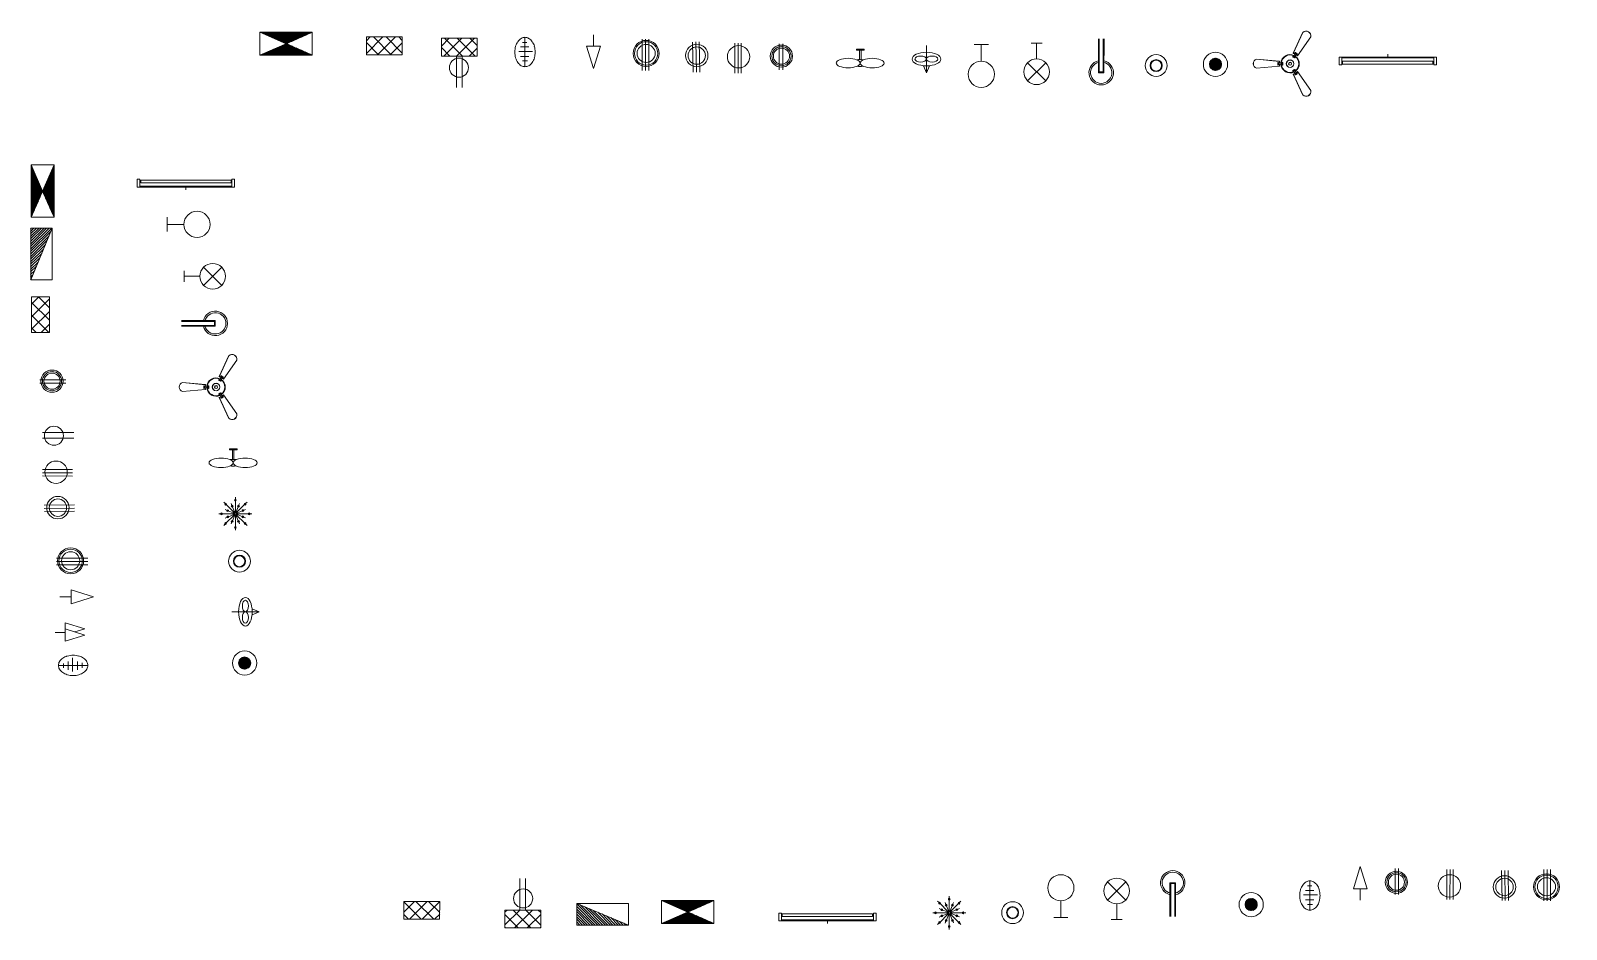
# Model space of a CAD drawing. Header units: inches. Extents: x 79440 to 83001, y -24128 to -22512.
# Drawn here: x 79440 to 81568, y -24128 to -22882 of the extents above; entities that cross this region are included whole.
import ezdxf

# ---------------------------------------------------------------- set-up
doc = ezdxf.new("R2010")
doc.units = ezdxf.units.IN
doc.header["$MEASUREMENT"] = 0
for name, color, linetype, lineweight in [('E-AC-Socket-15A', 52, 'Continuous', 18), ('E-CF-Ceiling-Fan', 7, 'Continuous', 18), ('E-CFL', 3, 'Continuous', 18), ('E-CH Light', 104, 'Continuous', 18), ('E-CL-Ceiling-Light', 20, 'Continuous', 18), ('E-fixtur', 2, 'Continuous', 18), ('E-GL-Gate-Light', 134, 'Continuous', 18), ('E-IS-Intercome-Socket', 201, 'Continuous', 18), ('E-MDB', 1, 'Continuous', 15), ('E-PS-Socket-5A', 32, 'Continuous', 18), ('E-QB-Socket-20A', 40, 'Continuous', 18), ('E-QS-Socket-15A', 30, 'Continuous', 18), ('E-SB-Switch-Board', 5, 'Continuous', 18), ('E-Sub-Distrubtion board', 242, 'Continuous', 18), ('E-Telephone-Socket', 11, 'Continuous', 18), ('E-Tv-Socket', 13, 'Continuous', 18), ('E-WALL-LIGHT', 4, 'Continuous', 18), ('E-WF-Wall-Bracket-Fan', 212, 'Continuous', 18), ('E-WTL-Wall-Tube-Light', 6, 'Continuous', 18), ('LIGHTING', 7, 'Continuous', 18)]:
    doc.layers.add(name, color=color, linetype=linetype, lineweight=lineweight)

# ---------------------------------------------------------------- blocks, each defined once
blk = doc.blocks.new('P')
h = blk.add_hatch()
h.set_pattern_fill('ANSI31', color=256, style=0)
h.set_pattern_definition([(45, (5262.17775, 6617.84506), (-0.0883883476, 0.0883883476), [])])
h.paths.add_polyline_path([(-3.05, -22.93), (9.68, -17.33), (-15.78, -17.33)])
h = blk.add_hatch()
h.set_pattern_fill('ANSI31', color=256, style=0)
h.set_pattern_definition([(315, (5262.17775, -6663.70471), (-0.0883883476, -0.0883883476), [])])
h.paths.add_polyline_path([(-3.05, -22.93), (9.68, -28.53), (-15.78, -28.53)])
for p, q in [((-3.05, -22.93), (-15.78, -17.33)), ((-15.78, -17.33), (9.68, -17.33)), ((-15.78, -28.53), (-15.78, -17.33)), ((-3.05, -22.93), (9.68, -17.33)), ((9.68, -17.33), (9.68, -28.53)), ((-15.78, -28.53), (-3.05, -22.93)), ((9.68, -28.53), (-15.78, -28.53)), ((-3.05, -22.93), (9.68, -28.53))]:
    blk.add_line(p, q)
blk = doc.blocks.new('*X9')
at = {"color": 0}
for p, q in [((10761.9, 16968.5), (10767, 16973.7)), ((10763.7, 16968.5), (10770.1, 16974.9)), ((10765.5, 16968.5), (10773.1, 16976.2)), ((10767.2, 16968.5), (10776.1, 16977.5)), ((10769, 16968.5), (10779.2, 16978.7)), ((10770.8, 16968.5), (10782.2, 16980)), ((10772.5, 16968.5), (10785.3, 16981.3)), ((10774.3, 16968.5), (10788.3, 16982.6)), ((10776.1, 16968.5), (10790.7, 16983.2)), ((10777.8, 16968.5), (10790.7, 16981.4)), ((10779.6, 16968.5), (10790.7, 16979.6)), ((10781.4, 16968.5), (10790.7, 16977.9)), ((10783.1, 16968.5), (10790.7, 16976.1)), ((10784.9, 16968.5), (10790.7, 16974.3)), ((10754.8, 16968.5), (10754.9, 16968.6)), ((10756.6, 16968.5), (10757.9, 16969.8)), ((10758.4, 16968.5), (10761, 16971.1)), ((10760.2, 16968.5), (10764, 16972.4)), ((10786.7, 16968.5), (10790.7, 16972.6)), ((10788.4, 16968.5), (10790.7, 16970.8)), ((10790.2, 16968.5), (10790.7, 16969))]:
    blk.add_line(p, q, dxfattribs=at)
blk = doc.blocks.new('SDB')
for p, q in [((0, -7.5), (17.93, 0)), ((0, -7.5), (0, 0)), ((0, 0), (17.93, 0)), ((17.93, 0), (17.93, -7.5)), ((0, -7.5), (17.93, -7.5))]:
    blk.add_line(p, q)
at = {"xscale": 0.5, "yscale": 0.5, "zscale": 0.5}
blk.add_blockref('*X9', (-5377.41, -8491.77), dxfattribs=at)
blk = doc.blocks.new('SW')
h = blk.add_hatch()
h.set_pattern_fill('ANSI37', color=256, scale=24, style=0)
h.set_pattern_definition([(45, (-59.5238, -1151.0284), (-2.12132, 2.12132), []), (135, (-59.5238, -1151.0284), (-2.12132, -2.12132), [])])
h.paths.add_polyline_path([(-24, -15.52), (-12, -15.52), (-12, -21.52), (-24, -21.52)])
for p, q in [((-24, -15.52), (-12, -15.52)), ((-24, -15.52), (-24, -21.52)), ((-12, -15.52), (-12, -21.52)), ((-24, -21.52), (-12, -21.52))]:
    blk.add_line(p, q)
blk = doc.blocks.new('A$C4DCB0E22')
at = {"layer": 'E-SB-Switch-Board', "xscale": 1.5, "yscale": 1.5, "zscale": 1.5, "rotation": 90.05046403147966}
blk.add_blockref('SW', (-23.29, 35.98), dxfattribs=at)
blk = doc.blocks.new('A$C46D62743')
for p, q in [((17, 65), (316, 368)), ((57, 25), (356, 328))]:
    blk.add_line(p, q)
for radius in [183, 158, 133]:
    blk.add_circle((183, 183), radius)
blk = doc.blocks.new('jhffg')
at = {"layer": 'E-SB-Switch-Board'}
for p, q in [((80453.36, -22928.33), (80462.07, -22928.33)), ((80453.36, -22929.84), (80462.07, -22929.85))]:
    blk.add_line(p, q, dxfattribs=at)
at = {"layer": 'E-SB-Switch-Board', "extrusion": (0, 0, -1)}
blk.add_ellipse((80456.56, -22929.21), major_axis=(-1.87, -1.87), ratio=1, start_param=3.13784, end_param=9.421025, dxfattribs=at)
blk = doc.blocks.new('3PIN15A')
for p, q in [((-7.5, -5.1), (6.4, 8.9)), ((-6.1, -6.6), (7.9, 7.4)), ((-4.6, -8.1), (9.4, 5.9))]:
    blk.add_line(p, q)
blk.add_circle((0, 0), 7.37)
blk = doc.blocks.new('A$C44EE3311')
for p, q in [((20, 94), (439, 513)), ((64, 49), (484, 468)), ((109, 5), (529, 424))]:
    blk.add_line(p, q)
for radius in [246, 221, 171]:
    blk.add_circle((246, 246), radius)
blk = doc.blocks.new('A$C12B00F2E')
for p, q in [((0, 136), (223, 136)), ((660, 136), (223, 271)), ((223, 0), (223, 271)), ((660, 136), (223, 0))]:
    blk.add_line(p, q)
blk = doc.blocks.new('E-TV')
at = {"layer": 'E-Tv-Socket'}
for p, q in [((-22, 15.2), (-22, 11.3)), ((-18.1, 16.9), (-18.1, 9.6)), ((-14.2, 18.5), (-14.2, 6.3)), ((-9.7, 16.9), (-9.7, 9.6)), ((-5.8, 15.2), (-5.8, 10.7)), ((-26.5, 13), (-0.8, 13))]:
    blk.add_line(p, q, dxfattribs=at)
for centre, radius, start, end in [((-20.2, 13), 6.31, 149.2053, 180), ((-17, 11.1), 9.96, 124.7991, 149.2053), ((-15, 8.1), 13.6, 106.0599, 124.7991), ((-13.6, 3.5), 18.4, 90, 106.0599), ((-13.6, 3.5), 18.4, 73.9401, 90), ((-12.3, 8.1), 13.6, 55.2009, 73.9401), ((-10.2, 11.1), 9.96, 30.7947, 55.2009), ((-7.1, 13), 6.31, 0, 30.7947), ((-20.2, 13), 6.31, 180, 210.7947), ((-17, 14.8), 9.96, 210.7947, 235.2009), ((-15, 17.8), 13.6, 235.2009, 253.9401), ((-13.6, 22.5), 18.4, 253.9401, 270), ((-13.6, 22.5), 18.4, 270, 286.0599), ((-12.3, 17.8), 13.6, 286.0599, 304.7991), ((-10.2, 14.8), 9.96, 304.7991, 329.2053), ((-7.1, 13), 6.31, 329.2053, 0)]:
    blk.add_arc(centre, radius, start, end, dxfattribs=at)
blk = doc.blocks.new('A$C35A322F8')
for p, q in [((660, 271), (223, 407)), ((223, 0), (223, 407)), ((0, 213), (223, 213)), ((660, 271), (223, 136)), ((660, 136), (223, 0)), ((660, 136), (442, 203))]:
    blk.add_line(p, q)
blk = doc.blocks.new('A$C19202BDE')
for p, q in [((0, 89), (419, 509)), ((45, 45), (464, 464)), ((89, 0), (509, 419))]:
    blk.add_line(p, q)
for radius in [221, 171]:
    blk.add_circle((226, 242), radius)
blk = doc.blocks.new('WALL-LIGHT')
for p, q in [((-0.062, 0.259), (0.062, 0.259)), ((0, 0.114), (0, 0.259))]:
    blk.add_line(p, q)
blk.add_circle((0, 0), 0.114)
blk = doc.blocks.new('A$C28630CE7')
at = {"ltscale": 2}
for p, q in [((0, 1.33), (0, 5.2)), ((0, 5.2), (1.34, 5.2)), ((1.34, 1.33), (0, 1.33)), ((1.34, 5.2), (1.34, 1.33)), ((1.73, 4.6), (1.34, 4.6)), ((1.73, 3.61), (1.34, 3.61)), ((1.34, 1.33), (1.34, 1.8)), ((1.34, 1.8), (46.66, 1.8)), ((46.66, 1.33), (1.34, 1.33)), ((1.73, 3.4), (1.73, 4.81)), ((1.73, 4.81), (46.27, 4.81)), ((46.27, 3.4), (1.73, 3.4)), ((46.27, 3.4), (46.27, 4.81)), ((46.27, 4.6), (46.66, 4.6)), ((46.27, 3.61), (46.66, 3.61)), ((48, 5.2), (46.66, 5.2)), ((46.66, 5.2), (46.66, 1.33)), ((46.66, 1.8), (46.66, 1.33)), ((46.66, 1.33), (48, 1.33)), ((48, 1.33), (48, 5.2))]:
    blk.add_line(p, q, dxfattribs=at)
blk.add_line((24, 1.33), (24, 0))
blk = doc.blocks.new('E-GATE-LIGHT')
at = {"ltscale": 0.5}
for p, q in [((39.99, -9.94), (40.01, -28)), ((40.41, -10.37), (40.43, -28)), ((42.57, -10.36), (42.58, -28)), ((42.99, -9.94), (43.01, -28))]:
    blk.add_line(p, q, dxfattribs=at)
for p, q in [((39.99, -9.94), (42.99, -9.94)), ((40.41, -10.37), (42.57, -10.36))]:
    blk.add_line(p, q)
for radius in [6.53, 6.53, 5.68]:
    blk.add_arc((41.49, -9.94), radius, 283.33976, 256.76307, dxfattribs=at)
blk = doc.blocks.new('yp')
at = {"layer": 'E-WALL-LIGHT', "color": 1}
for p, q in [((80693.64, -22825.01), (80693.64, -22828.1)), ((80697.99, -22826.55), (80693.64, -22826.55)), ((80699.04, -22829.07), (80704.08, -22824.03)), ((80704.08, -22829.07), (80699.04, -22824.03))]:
    blk.add_line(p, q, dxfattribs=at)
blk.add_circle((80701.56, -22826.55), 3.56, dxfattribs=at)
blk = doc.blocks.new('FAN56')
at = {"layer": 'LIGHTING'}
for p, q in [((2.3, 7.9), (9.7, 23.9)), ((2.4, 7.8), (9.8, 23.8)), ((15.7, 20.4), (5.6, 6)), ((15.8, 20.4), (5.7, 5.9)), ((-25.5, 3.5), (-8, 2)), ((-25.5, 3.4), (-8, 1.8)), ((-9.1, 0.4), (-8.8, 0.6)), ((-8.2, 0.6), (-8.9, 1)), ((-8.4, -0.2), (-8.6, 0.1)), ((-6.7, 0.6), (-5.9, 0.9)), ((-6.4, -0.1), (-6.5, 0.2)), ((-6, 0.4), (-5.7, 0.6)), ((2.8, 6.1), (2.1, 5.6)), ((2.5, 5.6), (2.5, 5.2)), ((3.1, 5.6), (3.5, 5.6)), ((3.3, 5), (3.3, 4.7)), ((3.6, 7.4), (3.6, 8.2)), ((3.8, 5.5), (3.8, 4.6)), ((4, 7.4), (4.4, 7.4)), ((4.1, 8.2), (4.1, 7.8)), ((4.6, 6.8), (5.3, 7.2)), ((4.9, 7.7), (4.9, 7.4)), ((-8, -1.8), (-25.5, -3.4)), ((-8, -2), (-25.5, -3.5)), ((-9.1, -0.6), (-8.8, -0.4)), ((-8.2, -0.6), (-8.9, -1)), ((-6.7, -0.6), (-5.9, -0.9)), ((-6.1, -0.6), (-5.8, -0.4)), ((2.8, -6.1), (2.1, -5.6)), ((9.7, -23.9), (2.3, -7.9)), ((2.7, -5.4), (2.4, -5.2)), ((9.8, -23.8), (2.4, -7.8)), ((3.3, -5.5), (3.1, -5.8)), ((3.5, -5), (3.2, -4.8)), ((3.6, -7.4), (3.6, -8.2)), ((3.8, -5.5), (3.8, -4.6)), ((4.2, -8.1), (3.9, -7.9)), ((4.4, -7.2), (4.2, -7.5)), ((4.6, -6.8), (5.3, -7.2)), ((5.1, -7.6), (4.8, -7.5)), ((5.6, -6), (15.7, -20.4)), ((5.7, -5.9), (15.8, -20.4))]:
    blk.add_line(p, q, dxfattribs=at)
for centre, radius in [((-9, 0.5), 0.176), ((-8.5, -0.1), 0.176), ((-6.5, 0.1), 0.176), ((-5.9, 0.5), 0.176), ((0, 0), 2.91), ((0, 0), 2.8), ((0, 0), 1.16), ((0, 0), 1.04), ((2.5, 5.4), 0.176), ((3.3, 5.6), 0.176), ((3.3, 4.9), 0.176), ((4.1, 8), 0.176), ((4.2, 7.4), 0.176), ((4.9, 7.5), 0.176), ((-9, -0.5), 0.176), ((-5.9, -0.5), 0.176), ((2.5, -5.3), 0.176), ((3.2, -5.6), 0.176), ((3.4, -4.9), 0.176), ((4.1, -8), 0.176), ((4.3, -7.3), 0.176), ((4.9, -7.5), 0.176)]:
    blk.add_circle(centre, radius, dxfattribs=at)
for centre, radius, start, end in [((12.2, 21.2), 3.68, 347.3557, 132.6443), ((12.2, 21.2), 3.57, 347.726, 132.274), ((-24.4, 0), 3.68, 107.3557, 252.6443), ((-24.4, 0), 3.57, 107.726, 252.274), ((0, 0), 9.37, 175.5055, 184.4945), ((-9.1, 0.7), 0.293, 62.3685, 175.5055), ((0, 0), 8.2, 166.1924, 175.904), ((-7.4, 3), 2.53, 252.404, 287.596), ((0, 0), 7.03, 64.034, 175.92), ((0, 0), 6.68, 65.0324, 174.9676), ((-5.8, 0.7), 0.293, 353.3233, 114.7287), ((0, 0), 5.51, 173.3233, 186.6767), ((2.3, 5.3), 0.293, 125.2713, 246.6767), ((0, 0), 5.51, 53.3233, 66.6767), ((0, 0), 8.2, 64.096, 73.8076), ((1.2, 7.8), 2.38, 311.296, 348.704), ((3.5, 4.7), 0.293, 233.3233, 354.7287), ((3.9, 8.2), 0.293, 64.4945, 177.6315), ((6.3, 4.9), 2.53, 132.404, 167.596), ((0, 0), 6.68, 305.0324, 54.9676), ((0, 0), 7.03, 304.034, 55.92), ((0, 0), 9.37, 55.5055, 64.4945), ((0, 0), 8.2, 46.1924, 55.904), ((5.1, 7.5), 0.293, 302.3685, 55.5055), ((-9.1, -0.7), 0.293, 184.4945, 297.6315), ((-7.4, -2.8), 2.38, 71.296, 108.704), ((0, 0), 8.2, 184.096, 193.8076), ((0, 0), 7.03, 184.034, 295.92), ((0, 0), 6.68, 185.0324, 294.9676), ((-5.8, -0.7), 0.293, 245.2713, 6.6767), ((2.3, -5.3), 0.293, 113.3233, 234.7287), ((0, 0), 5.51, 293.3233, 306.6767), ((0, 0), 8.2, 286.1924, 295.904), ((1.1, -7.9), 2.53, 12.404, 47.596), ((3.5, -4.7), 0.293, 5.2713, 126.6767), ((3.9, -8.2), 0.293, 182.3685, 295.5055), ((6.2, -5), 2.38, 191.296, 228.704), ((0, 0), 9.37, 295.5055, 304.4945), ((0, 0), 8.2, 304.096, 313.8076), ((5.1, -7.5), 0.293, 304.4945, 57.6315), ((12.2, -21.2), 3.68, 227.3557, 12.6443), ((12.2, -21.2), 3.57, 227.726, 12.274)]:
    blk.add_arc(centre, radius, start, end, dxfattribs=at)
blk = doc.blocks.new('A$C5B1A0392')
for p, q in [((371, 130), (371, 279)), ((396, 130), (396, 279))]:
    blk.add_line(p, q)
at = {"ltscale": 2}
blk.add_lwpolyline([(322, 298), (448, 298), (448, 279), (322, 279)], close=True, dxfattribs=at)
for centre, start, end in [((382, -153), 80.1456, 99.8544), ((382, 304), 260.1456, 279.8544)]:
    blk.add_arc(centre, 283, start, end, dxfattribs=at)
at = {"extrusion": (0, 0, -1)}
blk.add_ellipse((191, 75), major_axis=(191, 0), ratio=0.395131, dxfattribs=at)
blk.add_ellipse((573, 75), major_axis=(-191, 0), ratio=0.395131)
blk = doc.blocks.new('CH')
at = {"layer": 'E-fixtur', "color": 118}
for p, q in [((0, 0.217), (0, 0.251)), ((-0.217, 0), (-0.251, 0)), ((-0.035, 0), (-0.199, 0)), ((-0.154, 0.154), (-0.177, 0.177)), ((-0.155, 0.063), (-0.124, 0.05)), ((-0.025, 0.025), (-0.14, 0.14)), ((-0.107, 0.043), (-0.032, 0.013)), ((-0.065, 0.154), (-0.052, 0.124)), ((-0.045, 0.107), (-0.014, 0.032)), ((0, 0.199), (0, 0.035)), ((0.013, 0.032), (0.043, 0.107)), ((0.14, 0.14), (0.025, 0.025)), ((0.108, 0.045), (0.032, 0.014)), ((0.199, 0), (0.035, 0)), ((0.05, 0.124), (0.063, 0.155)), ((0.154, 0.065), (0.124, 0.052)), ((0.177, 0.177), (0.154, 0.154)), ((0.251, 0), (0.217, 0)), ((-0.154, -0.154), (-0.177, -0.177)), ((-0.123, -0.052), (-0.154, -0.065)), ((-0.025, -0.025), (-0.14, -0.14)), ((-0.032, -0.014), (-0.106, -0.045)), ((-0.063, -0.155), (-0.051, -0.124)), ((-0.043, -0.107), (-0.013, -0.032)), ((0, -0.035), (0, -0.199)), ((0, -0.217), (0, -0.251)), ((0.014, -0.032), (0.045, -0.107)), ((0.14, -0.14), (0.025, -0.025)), ((0.032, -0.013), (0.108, -0.044)), ((0.052, -0.124), (0.065, -0.154)), ((0.124, -0.051), (0.155, -0.063)), ((0.177, -0.177), (0.154, -0.154))]:
    blk.add_line(p, q, dxfattribs=at)
at = {"layer": 'E-fixtur', "color": 1}
for centre, radius in [((-0.208, 0), 0.0138), ((-0.208, 0), 0.0094), ((-0.147, 0.147), 0.0138), ((-0.147, 0.147), 0.0094), ((-0.115, 0.047), 0.0138), ((-0.115, 0.047), 0.0094), ((-0.048, 0.115), 0.0138), ((-0.048, 0.115), 0.0094), ((0, 0), 0.0348), ((0, 0), 0.0348), ((0, 0), 0.0292), ((0, 0.208), 0.0138), ((0, 0), 0.0139), ((0, 0.208), 0.0094), ((0.047, 0.115), 0.0138), ((0.047, 0.115), 0.0094), ((0.115, 0.048), 0.0138), ((0.115, 0.048), 0.0094), ((0.147, 0.147), 0.0138), ((0.147, 0.147), 0.0094), ((0.208, 0), 0.0138), ((0.208, 0), 0.0094), ((-0.147, -0.147), 0.0138), ((-0.147, -0.147), 0.0094), ((-0.115, -0.048), 0.0138), ((-0.115, -0.048), 0.0094), ((-0.047, -0.115), 0.0138), ((-0.047, -0.115), 0.0094), ((0, -0.208), 0.0138), ((0, -0.208), 0.0094), ((0.048, -0.115), 0.0138), ((0.048, -0.115), 0.0094), ((0.115, -0.047), 0.0138), ((0.115, -0.047), 0.0094), ((0.147, -0.147), 0.0138), ((0.147, -0.147), 0.0094)]:
    blk.add_circle(centre, radius, dxfattribs=at)
at = {"layer": 'E-fixtur', "color": 5}
for centre, radius, start, end in [((-0.024, 0.008), 0.00395, 84.0239, 157.4781), ((-0.024, 0.008), 0.00395, 166.5219, 239.9761), ((-0.024, 0.007), 0.00296, 234.8558, 279.1614), ((-0.024, 0.008), 0.00296, 44.8386, 89.1442), ((-0.022, -0.007), 0.0114, 70.1052, 96.7959), ((-0.014, 0.019), 0.0114, 227.2041, 253.8948), ((-0.015, 0.021), 0.00395, 130.5219, 203.9761), ((-0.016, 0.008), 0.00449, 241.1893, 314.1417), ((-0.015, 0.02), 0.00296, 198.8558, 243.1614), ((-0.015, 0.02), 0.00395, 48.0239, 121.4781), ((-0.022, 0.007), 0.0114, 34.1052, 60.7959), ((-0.018, 0.004), 0.00449, 9.8583, 82.8107), ((-0.009, 0.016), 0.00449, 205.1893, 278.1417), ((-0.014, 0.021), 0.00296, 8.8386, 53.1442), ((0, 0.024), 0.0114, 191.2041, 217.8948), ((-0.012, 0.013), 0.00449, 333.8583, 46.8107), ((0, 0.025), 0.00395, 94.5219, 167.9761), ((-0.001, 0.025), 0.00296, 162.8558, 207.1614), ((-0.014, 0.019), 0.0114, 358.1052, 24.7959), ((0.002, 0.018), 0.00449, 169.1893, 242.1417), ((0, 0.025), 0.00395, 12.0239, 85.4781), ((-0.002, 0.018), 0.00449, 297.8583, 10.8107), ((0.014, 0.019), 0.0114, 155.2041, 181.8948), ((0.001, 0.025), 0.00296, 332.8386, 17.1442), ((0.012, 0.013), 0.00449, 133.1893, 206.1417), ((0.009, 0.016), 0.00449, 261.8583, 334.8107), ((0, 0.024), 0.0114, 322.1052, 348.7959), ((0.014, 0.021), 0.00296, 126.8558, 171.1614), ((0.015, 0.02), 0.00395, 58.5219, 131.9761), ((0.022, 0.007), 0.0114, 119.2041, 145.8948), ((0.018, 0.004), 0.00449, 97.1893, 170.1417), ((0.016, 0.008), 0.00449, 225.8583, 298.8107), ((0.015, 0.021), 0.00395, 336.0239, 49.4781), ((0.015, 0.02), 0.00296, 296.8386, 341.1442), ((0.014, 0.019), 0.0114, 286.1052, 312.7959), ((0.022, -0.007), 0.0114, 83.2041, 109.8948), ((0.024, 0.008), 0.00296, 90.8558, 135.1614), ((0.024, 0.008), 0.00395, 22.5219, 95.9761), ((0.024, 0.007), 0.00296, 260.8386, 305.1442), ((0.024, 0.008), 0.00395, 300.0239, 13.4781), ((-0.024, -0.008), 0.00395, 120.0239, 193.4781), ((-0.024, -0.008), 0.00395, 202.5219, 275.9761), ((-0.024, -0.007), 0.00296, 80.8386, 125.1442), ((-0.022, 0.007), 0.0114, 263.2041, 289.8948), ((-0.024, -0.008), 0.00296, 270.8558, 315.1614), ((-0.014, -0.019), 0.0114, 106.1052, 132.7959), ((-0.016, -0.008), 0.00449, 45.8583, 118.8107), ((-0.015, -0.021), 0.00395, 156.0239, 229.4781), ((-0.015, -0.02), 0.00296, 116.8386, 161.1442), ((-0.018, -0.004), 0.00449, 277.1893, 350.1417), ((-0.022, -0.007), 0.0114, 299.2041, 325.8948), ((-0.015, -0.02), 0.00395, 238.5219, 311.9761), ((-0.009, -0.016), 0.00449, 81.8583, 154.8107), ((-0.014, -0.021), 0.00296, 306.8558, 351.1614), ((0, -0.024), 0.0114, 142.1052, 168.7959), ((-0.012, -0.013), 0.00449, 313.1893, 26.1417), ((-0.001, -0.025), 0.00296, 152.8386, 197.1442), ((0, -0.025), 0.00395, 192.0239, 265.4781), ((-0.014, -0.019), 0.0114, 335.2041, 1.8948), ((0.002, -0.018), 0.00449, 117.8583, 190.8107), ((-0.002, -0.018), 0.00449, 349.1893, 62.1417), ((0, -0.025), 0.00395, 274.5219, 347.9761), ((0.014, -0.019), 0.0114, 178.1052, 204.7959), ((0.001, -0.025), 0.00296, 342.8558, 27.1614), ((0.009, -0.016), 0.00449, 25.1893, 98.1417), ((0.012, -0.013), 0.00449, 153.8583, 226.8107), ((0, -0.024), 0.0114, 11.2041, 37.8948), ((0.014, -0.021), 0.00296, 188.8386, 233.1442), ((0.015, -0.02), 0.00395, 228.0239, 301.4781), ((0.016, -0.008), 0.00449, 61.1893, 134.1417), ((0.018, -0.004), 0.00449, 189.8583, 262.8107), ((0.022, -0.007), 0.0114, 214.1052, 240.7959), ((0.014, -0.019), 0.0114, 47.2041, 73.8948), ((0.015, -0.02), 0.00296, 18.8558, 63.1614), ((0.015, -0.021), 0.00395, 310.5219, 23.9761), ((0.022, 0.007), 0.0114, 250.1052, 276.7959), ((0.024, -0.008), 0.00296, 224.8386, 269.1442), ((0.024, -0.007), 0.00296, 54.8558, 99.1614), ((0.024, -0.008), 0.00395, 264.0239, 337.4781), ((0.024, -0.008), 0.00395, 346.5219, 59.9761)]:
    blk.add_arc(centre, radius, start, end, dxfattribs=at)
blk = doc.blocks.new('CL- Celling Light')
at = {"layer": 'E-CL-Ceiling-Light'}
for major_axis in [(4.48, 4.48), (2.48, 2.48), (2.24, 2.24)]:
    blk.add_ellipse((0, 0), major_axis=major_axis, ratio=1, start_param=5.497787, end_param=11.780972, dxfattribs=at)
blk = doc.blocks.new('EXF')
at = {"layer": 'E-fixtur', "color": 196, "ltscale": 5}
for q in [(-0.255, 0), (0.122, 0.055), (0.122, -0.055)]:
    blk.add_line((0.255, 0), q, dxfattribs=at)
at = {"layer": 'E-fixtur', "color": 6, "extrusion": (0, 0, -1)}
blk.add_ellipse((-0.002, 0), major_axis=(0, 0.267), ratio=0.472522, dxfattribs=at)
at = {"layer": 'E-fixtur', "color": 200, "ltscale": 5}
blk.add_ellipse((-0.002, 0.107), major_axis=(0, 0.107), ratio=0.528937, start_param=3.141593, end_param=9.424778, dxfattribs=at)
at = {"layer": 'E-fixtur', "color": 200, "ltscale": 5, "extrusion": (0, 0, -1)}
blk.add_ellipse((-0.002, -0.107), major_axis=(0, 0.107), ratio=0.528937, dxfattribs=at)
blk = doc.blocks.new('IC')
h = blk.add_hatch()
h.set_pattern_fill('ANSI37', color=256, scale=5, style=0)
h.set_pattern_definition([(45, (-31987.5, 39264), (-0.441941738, 0.441941738), []), (135, (-31987.5, 39264), (-0.441941738, -0.441941738), [])])
h.paths.add_polyline_path([(-28.43, 23.91, 1), (-35.55, 23.91, 1)])
for radius in [7.12, 3.56]:
    blk.add_circle((-31.99, 23.91), radius)
blk = doc.blocks.new('ohhh')
at = {"xscale": 5, "yscale": 5, "zscale": 5, "rotation": 90}
blk.add_blockref('jhffg', (-35116.3, -426188), dxfattribs=at)
blk = doc.blocks.new('poih')
blk.add_blockref('ohhh', (0, 0))
at = {"layer": 'E-SB-Switch-Board', "xscale": -2.753223866660846, "yscale": 2.753223866660846, "zscale": 2.753223866641012, "rotation": 90}
blk.add_blockref('A$C4DCB0E22', (79554.1, -23921.2), dxfattribs=at)

msp = doc.modelspace()

# ---------------------------------------------------------------- block references
at = {"rotation": 180}
msp.add_blockref('poih', (159563.5, -46838.5), dxfattribs=at)
at = {"xscale": 5, "yscale": 5, "zscale": 5}
for p, rotation in [((194967.2, 380568.8), 270), ((-33187.4, -427583.1), 90)]:
    msp.add_blockref('yp', p, dxfattribs=dict(at, rotation=rotation))
for name, p in [('yp', (-323815.3, 90910.1)), ('jhffg', (-322810.3, 91202.2))]:
    msp.add_blockref(name, p, dxfattribs=at)
msp.add_blockref('poih', (593, -180.5))
at = {"layer": 'E-AC-Socket-15A', "xscale": 0.07334727603540846, "yscale": 0.07334727612033021, "zscale": 0.07334727609813599}
for p, rotation in [((80293.3, -22888), 224.9156490890785), ((79470.1, -23617.3), 314.9156490890784), ((81541, -24095), 44.91564908907848)]:
    msp.add_blockref('A$C44EE3311', p, dxfattribs=dict(at, rotation=rotation))
at = {"layer": 'E-CF-Ceiling-Fan', "color": 3, "xscale": 1.820816043182276, "yscale": 1.82081604313862, "zscale": 1.820816043155857}
for p in [(81185.7, -22927.8), (79697.2, -23376.3)]:
    msp.add_blockref('FAN56', p, dxfattribs=at)
at = {"layer": 'E-CFL', "ltscale": 20, "xscale": 2.359066741337301, "yscale": 2.359066741337301, "zscale": 2.359066741331759, "rotation": 90}
for p in [(81138.7, -22853.2), (79793.2, -23683.7), (81188.2, -24018.7)]:
    msp.add_blockref('IC', p, dxfattribs=at)
at = {"layer": 'E-CH Light', "xscale": 91.36869299545651, "yscale": 91.36869299550017, "zscale": 91.36869299548215}
for p in [(79723.9, -23552.1), (80713.4, -24105.6)]:
    msp.add_blockref('CH', p, dxfattribs=at)
at = {"layer": 'E-CL-Ceiling-Light', "xscale": 2.38871831871802, "yscale": 2.388718318674364, "zscale": 2.388718318670726}
for p in [(81000.1, -22930.4), (79729.6, -23617.9), (80801.1, -24105.4)]:
    msp.add_blockref('CL- Celling Light', p, dxfattribs=at)
at = {"layer": 'E-fixtur', "xscale": 74.6344216055586, "yscale": 74.63442160563136, "zscale": 74.63442160563002, "rotation": 270}
msp.add_blockref('EXF', (80681.7, -22921.5), dxfattribs=at)
at = {"layer": 'E-fixtur', "xscale": 74.6344216055586, "yscale": 74.63442160563136, "zscale": 74.63442160563002}
msp.add_blockref('EXF', (79738, -23688), dxfattribs=at)
at = {"layer": 'E-GL-Gate-Light', "xscale": 2.597344760918148, "yscale": 2.59734476088488, "zscale": 2.597344760906264}
for p, rotation in [((81031.6, -22966.3), 179.8942699288567), ((79722.1, -23180.3), 269.8942699288567), ((80915.4, -24038), 359.8942699288567)]:
    msp.add_blockref('E-GATE-LIGHT', p, dxfattribs=dict(at, rotation=rotation))
at = {"layer": 'E-IS-Intercome-Socket', "xscale": -0.06191340467194095, "yscale": 0.06191340465738904, "zscale": 0.06191340468837588, "rotation": 180}
msp.add_blockref('A$C35A322F8', (79474.3, -23703.5), dxfattribs=at)
at = {"layer": 'E-MDB', "xscale": 2.848978760128375, "yscale": 2.848978760172031, "zscale": 2.848978760139289}
for p in [(79803, -22834.7), (80359.5, -24039.2)]:
    msp.add_blockref('P', p, dxfattribs=at)
at = {"layer": 'E-MDB', "xscale": 2.848978760128375, "yscale": 2.848978760172031, "zscale": 2.848978760139289, "rotation": 270}
msp.add_blockref('P', (79522.1, -23113.2), dxfattribs=at)
at = {"layer": 'E-PS-Socket-5A', "xscale": -0.08413232008582057, "yscale": 0.08413232008751947, "zscale": 0.08413232007291153}
for p, rotation in [((80480.6, -22895.5), 135.3849653542435), ((79448.1, -23368.3), 225.3849653542436), ((81333.2, -24085), 315.3849653542435)]:
    msp.add_blockref('A$C46D62743', p, dxfattribs=dict(at, rotation=rotation))
at = {"layer": 'E-QB-Socket-20A', "zscale": 0.07047806087644365}
for p, xscale, yscale, rotation in [((80362, -22893.2), 0.07047806070557178, 0.07047806088210606, 226.3604243375899), ((79454.7, -23544.7), 0.07047806070655727, 0.07047806087939534, 315.6897401436814), ((81483.9, -24093.1), 0.07047806070655727, 0.07047806087939534, 45.68974014368139)]:
    msp.add_blockref('A$C19202BDE', p, dxfattribs=dict(at, xscale=xscale, yscale=yscale, rotation=rotation))
at = {"layer": 'E-QS-Socket-15A', "xscale": 2.110449414748178, "yscale": 2.110449414714822, "zscale": 2.110449414714113}
for p, rotation in [((80421.4, -22918.1), 224.7849704466612), ((79475.4, -23494.5), 314.7849704466611), ((81406.5, -24068.3), 44.78497044666114)]:
    msp.add_blockref('3PIN15A', p, dxfattribs=dict(at, rotation=rotation))
at = {"layer": 'E-SB-Switch-Board', "xscale": -2.753223866660846, "yscale": 2.753223866660846, "zscale": 2.753223866641012, "rotation": 90}
for p in [(79955.1, -22890.7), (80007.1, -24089.7)]:
    msp.add_blockref('A$C4DCB0E22', p, dxfattribs=at)
at = {"layer": 'E-SB-Switch-Board', "xscale": -2.753223866660846, "yscale": 2.753223866660846, "zscale": 2.753223866641012}
msp.add_blockref('A$C4DCB0E22', (79466.3, -23300.6), dxfattribs=at)
at = {"layer": 'E-Sub-Distrubtion board', "xscale": -3.992164725032344, "yscale": 3.992164725010518, "zscale": 3.992164725030839, "rotation": 269.9495359685714}
msp.add_blockref('SDB', (79470.2, -23227.4), dxfattribs=at)
at = {"layer": 'E-Sub-Distrubtion board', "xscale": -3.992164725030307, "yscale": 3.992164725015755, "zscale": 3.992164725030839}
msp.add_blockref('SDB', (80268.6, -24092.6), dxfattribs=at)
at = {"layer": 'E-Telephone-Socket', "xscale": -0.07068750000325963, "yscale": 0.07068750001781154, "zscale": 0.0706875}
for p, rotation in [((80229.8, -22887.9), 90), ((79480.7, -23657.8), 180), ((81273.4, -24087.9), 270)]:
    msp.add_blockref('A$C12B00F2E', p, dxfattribs=dict(at, rotation=rotation))
at = {"layer": 'E-Tv-Socket', "xscale": -1.583858292375226, "yscale": 1.583858292346122, "zscale": 1.583858292329956}
for p, rotation in [((80145.9, -22933.2), 90), ((79520.7, -23741.8), 180), ((81233.7, -24103.2), 90)]:
    msp.add_blockref('E-TV', p, dxfattribs=dict(at, rotation=rotation))
at = {"layer": 'E-WALL-LIGHT', "xscale": 159.4938542235031, "yscale": 159.4938534026151, "zscale": 159.4938542238557}
msp.add_blockref('WALL-LIGHT', (80757.7, -22942.5), dxfattribs=at)
for p, rotation in [((79670.8, -23150.7), 90), ((80868, -24070.9), 180)]:
    msp.add_blockref('WALL-LIGHT', p, dxfattribs=dict(at, rotation=rotation))
at = {"layer": 'E-WF-Wall-Bracket-Fan', "xscale": 0.0871376354448703, "yscale": 0.08713763549167197, "zscale": 0.08713763548661654, "rotation": 359.934341695778}
for p in [(80556.5, -22933.4), (79687.5, -23487.9)]:
    msp.add_blockref('A$C5B1A0392', p, dxfattribs=at)
at = {"layer": 'E-WTL-Wall-Tube-Light', "xscale": 2.811770124651957, "yscale": 2.811770124637405, "zscale": 2.811770124644681, "rotation": 180}
msp.add_blockref('A$C28630CE7', (81388.6, -22914.8), dxfattribs=at)
at = {"layer": 'E-WTL-Wall-Tube-Light', "xscale": 2.811770124651957, "yscale": 2.811770124637405, "zscale": 2.811770124644681}
for p in [(79588, -23102.8), (80477, -24120.5)]:
    msp.add_blockref('A$C28630CE7', p, dxfattribs=at)

doc.saveas('drawing.dxf')
